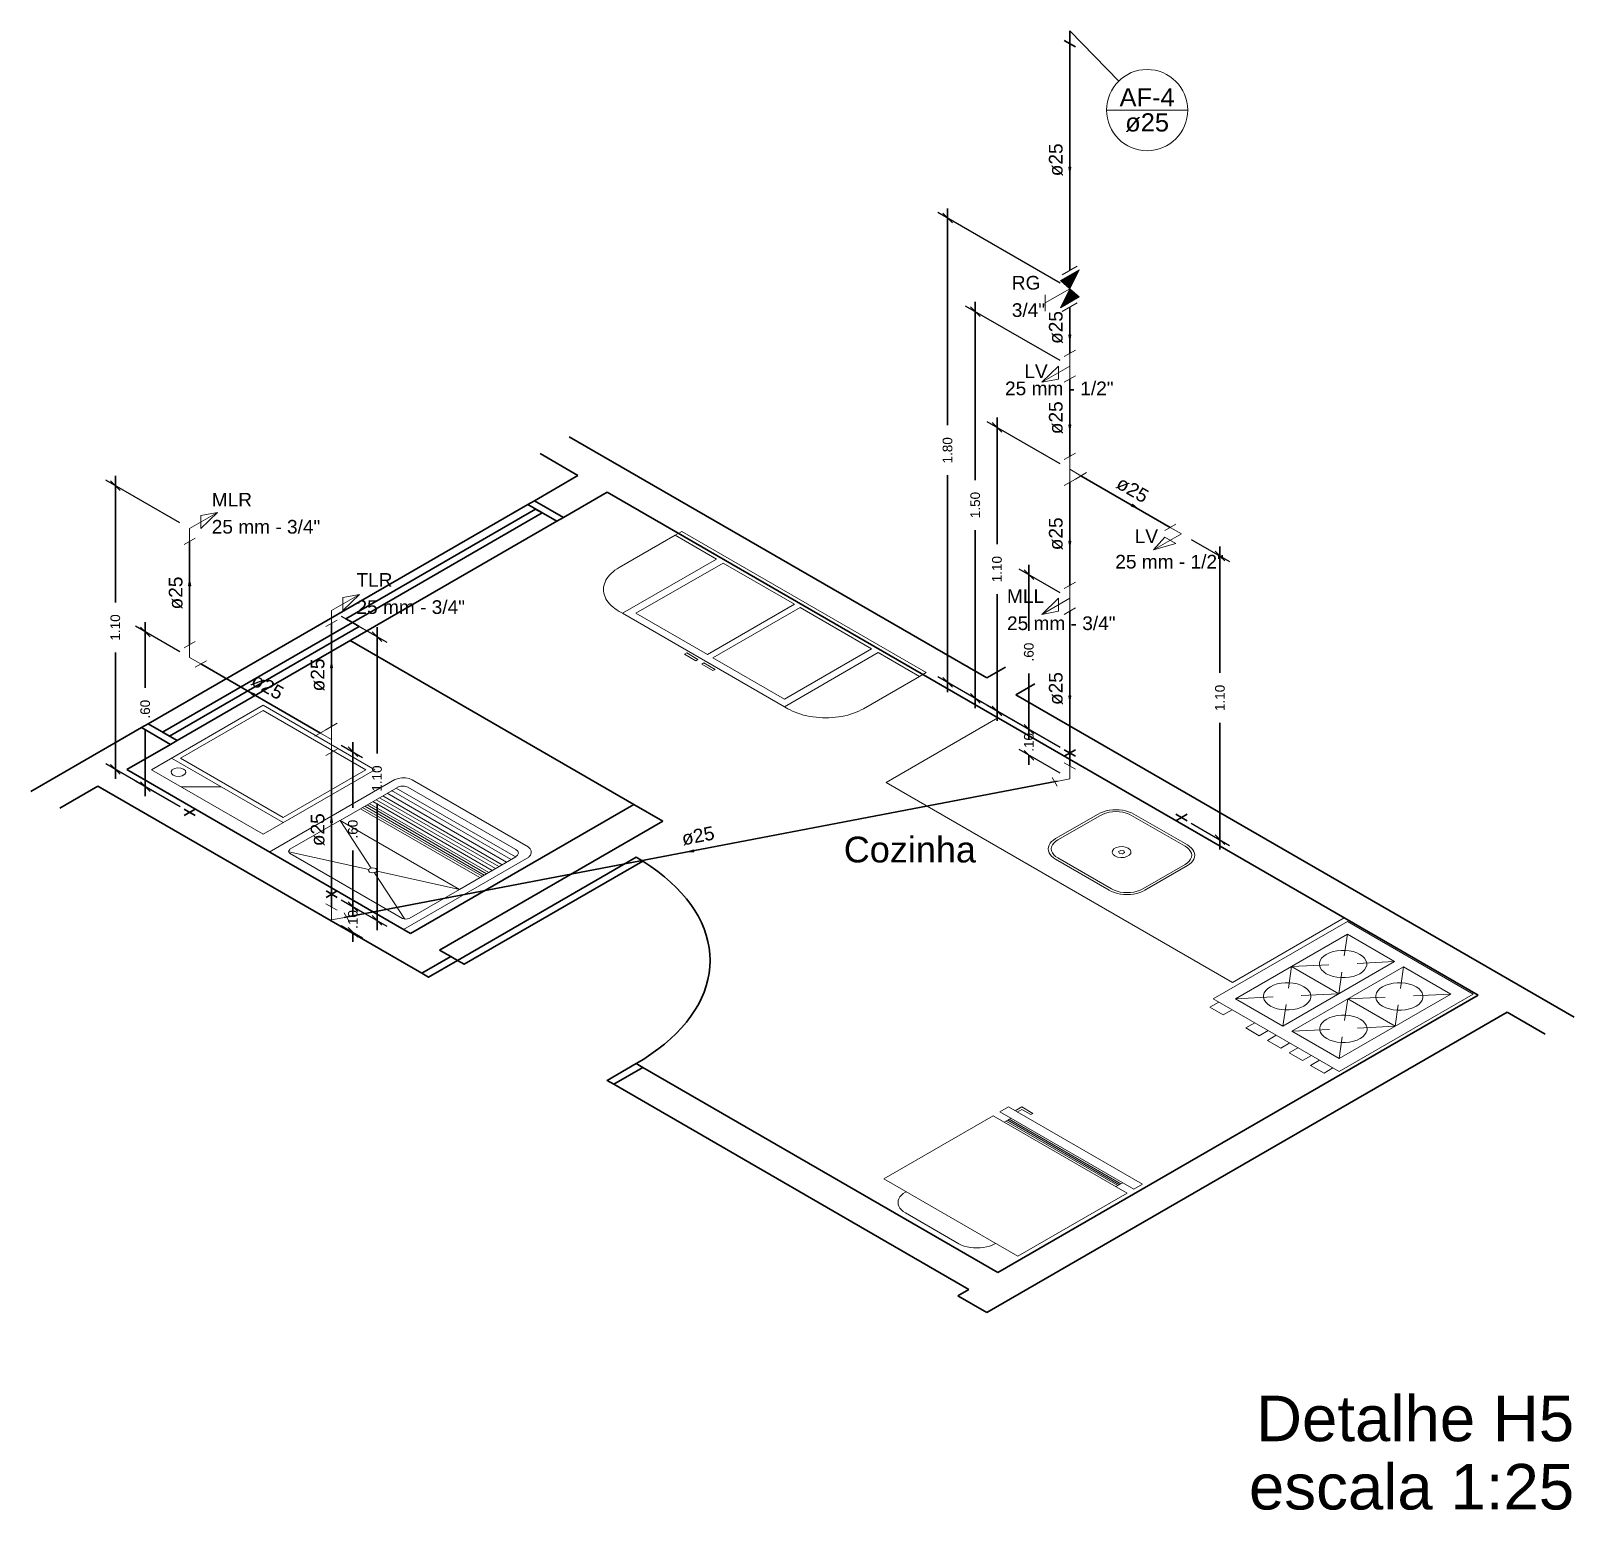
# Model space of a CAD drawing. Header units: inches. Extents: x -21 to 129, y -108 to 34.
# Drawn here: x 43.48 to 49.47, y -60.98 to -55.24 of the extents above; entities that cross this region are included whole.
import ezdxf

# ---------------------------------------------------------------- set-up
doc = ezdxf.new("R2010")
doc.units = ezdxf.units.IN
doc.header["$MEASUREMENT"] = 0
for name, color, linetype, lineweight in [('AF-Colunas', 8, 'Continuous', 30), ('AF-Conexões detalhe', 8, 'Continuous', 20), ('AF-Indicação coluna', 5, 'Continuous', 20), ('AF-Sentido tubo', 8, 'Continuous', 20), ('AF-Textos coluna', 7, 'Continuous', 20), ('AF-Textos conexão', 7, 'Continuous', 20), ('AF-Textos tubo', 7, 'Continuous', 20), ('AF-Tubos detalhe', 170, 'Continuous', 30), ('DI-Títulos', 3, 'Continuous', 30), ('Simbolos', 8, 'Continuous', 20), ('xcota', 1, 'Continuous', 30), ('xEIXO', 3, 'Continuous', 30), ('XJANELAS E PORTAS', 4, 'Continuous', 30), ('xMOVEIS', 253, 'Continuous', 20), ('XPAREDE', 7, 'Continuous', 30), ('xPISO', 4, 'Continuous', 30), ('xTEXTO', 7, 'Continuous', 20)]:
    doc.layers.add(name, color=color, linetype=linetype, lineweight=lineweight)
doc.styles.add('Arial', font='arial.ttf')
doc.dimstyles.new('cota-25', dxfattribs={"dimtxt": 0.0375, "dimasz": 0.0375, "dimexe": 0.0375, "dimexo": 0.0375, "dimgap": 0.05, "dimtad": 0, "dimzin": 4, "dimdsep": 46, "dimtxsty": 'Arial', "dimblk": 'OBLIQUE', "dimcen": 0.0375, "dimdle": 0.0375, "dimclrd": 256, "dimclrt": 4, "dimadec": 0, "dimazin": 1, "dimtfac": 1, "dimtix": 1, "dimtofl": 0, "dimtmove": 0, "dimatfit": 3, "dimfxl": 0, "dimtolj": 1, "dimtzin": 0, "dimlwd": -1, "dimarcsym": 0})

msp = doc.modelspace()

# ---------------------------------------------------------------- texts
at = {"layer": 'AF-Textos coluna', "char_height": 0.0706, "attachment_point": 8, "line_spacing_factor": 0.798, "style": 'Arial'}
for s, insert, width in [('AF-4', (47.8117, -55.5374), 0.235131), ('ø25', (47.8117, -55.6364), 0.18694)]:
    msp.add_mtext(s, dxfattribs=dict(at, insert=insert, width=width))
at = {"layer": 'AF-Textos conexão', "char_height": 0.05295, "attachment_point": 7, "line_spacing_factor": 0.798, "style": 'Arial'}
for s, insert, width in [('RG', (47.287, -56.2482), 0.120612), ('3/4"', (47.287, -56.3542), 0.140321), ('LV', (47.3356, -56.5907), 0.09835), ('25 mm - 1/2"', (47.2608, -56.6577), 0.457515), ('MLR', (44.1844, -57.0885), 0.169767), ('25 mm - 3/4"', (44.1844, -57.1943), 0.457515), ('LV', (47.7636, -57.2305), 0.09835), ('25 mm - 1/2"', (47.6884, -57.3297), 0.457515), ('TLR', (44.7456, -57.3997), 0.151903), ('25 mm - 3/4"', (44.7456, -57.5057), 0.457515), ('MLL', (47.2684, -57.4623), 0.156418), ('25 mm - 3/4"', (47.2684, -57.5683), 0.457515)]:
    msp.add_mtext(s, dxfattribs=dict(at, insert=insert, width=width))
at = {"layer": 'AF-Textos tubo', "char_height": 0.05295, "width": 0.138554, "attachment_point": 8, "line_spacing_factor": 0.798, "style": 'Arial'}
for insert, rotation in [((47.4852, -55.7444), 90), ((47.4852, -56.3944), 90), ((47.4852, -56.7444), 90), ((47.7417, -57.0466), 329.999), ((47.4852, -57.1944), 90), ((44.0722, -57.4239), 90), ((44.6227, -57.7417), 90), ((44.3872, -57.8098), 329.9992), ((47.4852, -57.7944), 90), ((44.6227, -58.3417), 90), ((46.0754, -58.392), 10.8224)]:
    msp.add_mtext('ø25', dxfattribs=dict(at, insert=insert, rotation=rotation))
at = {"layer": 'DI-Títulos', "char_height": 0.1765, "attachment_point": 9, "line_spacing_factor": 0.798, "style": 'Arial'}
for s, insert, width in [('Detalhe H5', (49.4677, -60.715), 1.353676), ('escala 1:25', (49.4677, -60.9797), 1.385341)]:
    msp.add_mtext(s, dxfattribs=dict(at, insert=insert, width=width))
at = {"layer": 'xTEXTO', "insert": (46.8917, -58.4699), "char_height": 0.10002, "width": 0.697263, "attachment_point": 8, "line_spacing_factor": 0.798, "style": 'Arial'}
msp.add_mtext('Cozinha', dxfattribs=at)

# ---------------------------------------------------------------- blocks, each defined once
blk = doc.blocks.new('_Closed')
at = {"color": 0, "linetype": 'ByBlock', "lineweight": -2}
for p, q in [((-1, 0.166667), (0, 0)), ((-1, 0.166667), (-1, -0.166667)), ((0, 0), (-1, -0.166667)), ((0, 0), (-1, 0))]:
    blk.add_line(p, q, dxfattribs=at)
blk = doc.blocks.new('_Oblique')
at = {"color": 0, "linetype": 'ByBlock', "lineweight": -2}
blk.add_line((-0.5, -0.5), (0.5, 0.5), dxfattribs=at)
blk = doc.blocks.new('*D25')
at = {"layer": 'Defpoints', "color": 0, "transparency": 16777216}
for p in [(43.9264, -57.5745), (44.0987, -57.6739), (44.0988, -58.2739)]:
    blk.add_point(p, dxfattribs=at)
at = {"layer": 'xcota', "color": 0, "lineweight": -2, "transparency": 16777216}
for p, q in [((44.0612, -57.6523), (43.8889, -57.5528)), ((44.0613, -58.2523), (43.8889, -58.1528))]:
    blk.add_line(p, q, dxfattribs=at)
at = {"layer": 'xcota', "transparency": 16777216}
for p, q in [((43.9264, -57.537), (43.9264, -57.7916)), ((43.9264, -58.2119), (43.9264, -57.9572))]:
    blk.add_line(p, q, dxfattribs=at)
at = {"layer": 'xcota', "transparency": 16777216, "xscale": 0.0375, "yscale": 0.0375, "zscale": 0.0375}
for p, rotation in [((43.9264, -57.5745), 90), ((43.9264, -58.1744), 270)]:
    blk.add_blockref('_Oblique', p, dxfattribs=dict(at, rotation=rotation))
at = {"layer": 'xcota', "color": 4, "transparency": 16777216, "insert": (43.9264, -57.8744), "char_height": 0.0375, "attachment_point": 5, "rotation": 90, "style": 'Arial'}
blk.add_mtext('\\A1;.60', dxfattribs=at)
blk = doc.blocks.new('*D26')
at = {"layer": 'Defpoints', "color": 0, "transparency": 16777216}
for p in [(43.8106, -57.0076), (44.0987, -57.1739), (44.0988, -58.2739)]:
    blk.add_point(p, dxfattribs=at)
at = {"layer": 'xcota', "transparency": 16777216}
for p, q in [((43.8106, -56.9701), (43.8106, -57.4607)), ((43.8106, -58.145), (43.8106, -57.6544))]:
    blk.add_line(p, q, dxfattribs=at)
at = {"layer": 'xcota', "color": 0, "lineweight": -2, "transparency": 16777216}
for p, q in [((44.0612, -57.1523), (43.7731, -56.9859)), ((44.0613, -58.2523), (43.7731, -58.0859))]:
    blk.add_line(p, q, dxfattribs=at)
at = {"layer": 'xcota', "transparency": 16777216, "xscale": 0.0375, "yscale": 0.0375, "zscale": 0.0375}
for p, rotation in [((43.8106, -57.0076), 90), ((43.8106, -58.1075), 270)]:
    blk.add_blockref('_Oblique', p, dxfattribs=dict(at, rotation=rotation))
at = {"layer": 'xcota', "color": 4, "transparency": 16777216, "insert": (43.8106, -57.5575), "char_height": 0.0375, "attachment_point": 5, "rotation": 90, "style": 'Arial'}
blk.add_mtext('\\A1;1.10', dxfattribs=at)
blk = doc.blocks.new('*D27')
at = {"layer": 'Defpoints', "color": 0, "transparency": 16777216}
for p in [(44.6491, -58.5917), (44.6491, -58.6917), (44.7317, -58.7394)]:
    blk.add_point(p, dxfattribs=at)
at = {"layer": 'xcota', "color": 0, "lineweight": -2, "transparency": 16777216}
for p, q in [((44.6866, -58.6133), (44.7692, -58.661)), ((44.6866, -58.7133), (44.7692, -58.761))]:
    blk.add_line(p, q, dxfattribs=at)
at = {"layer": 'xcota', "transparency": 16777216}
for p, q in [((44.7317, -58.6394), (44.7317, -58.6019)), ((44.7317, -58.7394), (44.7317, -58.7769))]:
    blk.add_line(p, q, dxfattribs=at)
at = {"layer": 'xcota', "transparency": 16777216, "xscale": 0.0375, "yscale": 0.0375, "zscale": 0.0375}
for p, rotation in [((44.7317, -58.6394), 270), ((44.7317, -58.7394), 90)]:
    blk.add_blockref('_Oblique', p, dxfattribs=dict(at, rotation=rotation))
at = {"layer": 'xcota', "color": 4, "transparency": 16777216, "insert": (44.7317, -58.6894), "char_height": 0.0375, "attachment_point": 5, "rotation": 90, "style": 'Arial'}
blk.add_mtext('\\A1;.10', dxfattribs=at)
blk = doc.blocks.new('*D28')
at = {"layer": 'Defpoints', "color": 0, "transparency": 16777216}
for p in [(44.6491, -57.9917), (44.7317, -58.0394), (44.6491, -58.5917)]:
    blk.add_point(p, dxfattribs=at)
at = {"layer": 'xcota', "color": 0, "lineweight": -2, "transparency": 16777216}
for p, q in [((44.6866, -58.0133), (44.7692, -58.0611)), ((44.6866, -58.6133), (44.7692, -58.6611))]:
    blk.add_line(p, q, dxfattribs=at)
at = {"layer": 'xcota', "transparency": 16777216}
for p, q in [((44.7317, -58.0019), (44.7317, -58.2566)), ((44.7317, -58.6769), (44.7317, -58.4222))]:
    blk.add_line(p, q, dxfattribs=at)
at = {"layer": 'xcota', "transparency": 16777216, "xscale": 0.0375, "yscale": 0.0375, "zscale": 0.0375}
for p, rotation in [((44.7317, -58.0394), 90), ((44.7317, -58.6394), 270)]:
    blk.add_blockref('_Oblique', p, dxfattribs=dict(at, rotation=rotation))
at = {"layer": 'xcota', "color": 4, "transparency": 16777216, "insert": (44.7317, -58.3394), "char_height": 0.0375, "attachment_point": 5, "rotation": 90, "style": 'Arial'}
blk.add_mtext('\\A1;.60', dxfattribs=at)
blk = doc.blocks.new('*D29')
at = {"layer": 'Defpoints', "color": 0, "transparency": 16777216}
for p in [(44.6491, -57.4917), (44.8254, -57.5935), (44.6491, -58.5917)]:
    blk.add_point(p, dxfattribs=at)
at = {"layer": 'xcota', "color": 0, "lineweight": -2, "transparency": 16777216}
for p, q in [((44.6866, -57.5133), (44.8629, -57.6151)), ((44.6866, -58.6133), (44.8629, -58.7152))]:
    blk.add_line(p, q, dxfattribs=at)
at = {"layer": 'xcota', "transparency": 16777216}
for p, q in [((44.8254, -57.556), (44.8254, -58.0466)), ((44.8254, -58.731), (44.8254, -58.2404))]:
    blk.add_line(p, q, dxfattribs=at)
at = {"layer": 'xcota', "transparency": 16777216, "xscale": 0.0375, "yscale": 0.0375, "zscale": 0.0375}
for p, rotation in [((44.8254, -57.5935), 90), ((44.8254, -58.6935), 270)]:
    blk.add_blockref('_Oblique', p, dxfattribs=dict(at, rotation=rotation))
at = {"layer": 'xcota', "color": 4, "transparency": 16777216, "insert": (44.8254, -58.1435), "char_height": 0.0375, "attachment_point": 5, "rotation": 90, "style": 'Arial'}
blk.add_mtext('\\A1;1.10', dxfattribs=at)
blk = doc.blocks.new('*D30')
at = {"layer": 'Defpoints', "color": 0, "transparency": 16777216}
for p in [(47.9448, -57.1944), (48.0942, -57.2807), (47.9448, -58.2944)]:
    blk.add_point(p, dxfattribs=at)
at = {"layer": 'xcota', "color": 0, "lineweight": -2, "transparency": 16777216}
for p, q in [((47.9823, -57.2161), (48.1317, -57.3023)), ((47.9823, -58.3161), (48.1317, -58.4023))]:
    blk.add_line(p, q, dxfattribs=at)
at = {"layer": 'xcota', "transparency": 16777216}
for p, q in [((48.0942, -57.2432), (48.0942, -57.7338)), ((48.0942, -58.4182), (48.0942, -57.9275))]:
    blk.add_line(p, q, dxfattribs=at)
at = {"layer": 'xcota', "transparency": 16777216, "xscale": 0.0375, "yscale": 0.0375, "zscale": 0.0375}
for p, rotation in [((48.0942, -57.2807), 90), ((48.0942, -58.3807), 270)]:
    blk.add_blockref('_Oblique', p, dxfattribs=dict(at, rotation=rotation))
at = {"layer": 'xcota', "color": 4, "transparency": 16777216, "insert": (48.0942, -57.8307), "char_height": 0.0375, "attachment_point": 5, "rotation": 90, "style": 'Arial'}
blk.add_mtext('\\A1;1.10', dxfattribs=at)
blk = doc.blocks.new('*D31')
at = {"layer": 'Defpoints', "color": 0, "transparency": 16777216}
for p in [(47.3531, -57.9528), (47.5118, -58.0444), (47.5118, -58.1444)]:
    blk.add_point(p, dxfattribs=at)
at = {"layer": 'xcota', "color": 0, "lineweight": -2, "transparency": 16777216}
for p, q in [((47.4743, -58.0228), (47.3156, -57.9312)), ((47.4743, -58.1228), (47.3156, -58.0312))]:
    blk.add_line(p, q, dxfattribs=at)
at = {"layer": 'xcota', "transparency": 16777216}
for p, q in [((47.3531, -57.9528), (47.3531, -57.9153)), ((47.3531, -58.0528), (47.3531, -58.0903))]:
    blk.add_line(p, q, dxfattribs=at)
at = {"layer": 'xcota', "transparency": 16777216, "xscale": 0.0375, "yscale": 0.0375, "zscale": 0.0375}
for p, rotation in [((47.3531, -57.9528), 270), ((47.3531, -58.0528), 90)]:
    blk.add_blockref('_Oblique', p, dxfattribs=dict(at, rotation=rotation))
at = {"layer": 'xcota', "color": 4, "transparency": 16777216, "insert": (47.3531, -58.0028), "char_height": 0.0375, "attachment_point": 5, "rotation": 90, "style": 'Arial'}
blk.add_mtext('\\A1;.10', dxfattribs=at)
blk = doc.blocks.new('*D32')
at = {"layer": 'Defpoints', "color": 0, "transparency": 16777216}
for p in [(47.3531, -57.3528), (47.5118, -57.4444), (47.5118, -58.0444)]:
    blk.add_point(p, dxfattribs=at)
at = {"layer": 'xcota', "color": 0, "lineweight": -2, "transparency": 16777216}
for p, q in [((47.4743, -57.4228), (47.3156, -57.3312)), ((47.4743, -58.0228), (47.3156, -57.9312))]:
    blk.add_line(p, q, dxfattribs=at)
at = {"layer": 'xcota', "transparency": 16777216}
for p, q in [((47.3531, -57.3153), (47.3531, -57.57)), ((47.3531, -57.9903), (47.3531, -57.7356))]:
    blk.add_line(p, q, dxfattribs=at)
at = {"layer": 'xcota', "transparency": 16777216, "xscale": 0.0375, "yscale": 0.0375, "zscale": 0.0375}
for p, rotation in [((47.3531, -57.3528), 90), ((47.3531, -57.9528), 270)]:
    blk.add_blockref('_Oblique', p, dxfattribs=dict(at, rotation=rotation))
at = {"layer": 'xcota', "color": 4, "transparency": 16777216, "insert": (47.3531, -57.6528), "char_height": 0.0375, "attachment_point": 5, "rotation": 90, "style": 'Arial'}
blk.add_mtext('\\A1;.60', dxfattribs=at)
blk = doc.blocks.new('*D33')
at = {"layer": 'Defpoints', "color": 0, "transparency": 16777216}
for p in [(47.2296, -56.7815), (47.5118, -56.9444), (47.5118, -58.0444)]:
    blk.add_point(p, dxfattribs=at)
at = {"layer": 'xcota', "color": 0, "lineweight": -2, "transparency": 16777216}
for p, q in [((47.4743, -56.9228), (47.1921, -56.7599)), ((47.4743, -58.0228), (47.1921, -57.8599))]:
    blk.add_line(p, q, dxfattribs=at)
at = {"layer": 'xcota', "transparency": 16777216}
for p, q in [((47.2296, -56.744), (47.2296, -57.2347)), ((47.2296, -57.919), (47.2296, -57.4284))]:
    blk.add_line(p, q, dxfattribs=at)
at = {"layer": 'xcota', "transparency": 16777216, "xscale": 0.0375, "yscale": 0.0375, "zscale": 0.0375}
for p, rotation in [((47.2296, -56.7815), 90), ((47.2296, -57.8815), 270)]:
    blk.add_blockref('_Oblique', p, dxfattribs=dict(at, rotation=rotation))
at = {"layer": 'xcota', "color": 4, "transparency": 16777216, "insert": (47.2296, -57.3315), "char_height": 0.0375, "attachment_point": 5, "rotation": 90, "style": 'Arial'}
blk.add_mtext('\\A1;1.10', dxfattribs=at)
blk = doc.blocks.new('*D34')
at = {"layer": 'Defpoints', "color": 0, "transparency": 16777216}
for p in [(47.1454, -56.3329), (47.5118, -56.5444), (47.5118, -58.0444)]:
    blk.add_point(p, dxfattribs=at)
at = {"layer": 'xcota', "color": 0, "lineweight": -2, "transparency": 16777216}
for p, q in [((47.4743, -56.5228), (47.1079, -56.3112)), ((47.4743, -58.0228), (47.1079, -57.8112))]:
    blk.add_line(p, q, dxfattribs=at)
at = {"layer": 'xcota', "transparency": 16777216}
for p, q in [((47.1454, -56.2954), (47.1454, -56.986)), ((47.1454, -57.8704), (47.1454, -57.1797))]:
    blk.add_line(p, q, dxfattribs=at)
at = {"layer": 'xcota', "transparency": 16777216, "xscale": 0.0375, "yscale": 0.0375, "zscale": 0.0375}
for p, rotation in [((47.1454, -56.3329), 90), ((47.1454, -57.8329), 270)]:
    blk.add_blockref('_Oblique', p, dxfattribs=dict(at, rotation=rotation))
at = {"layer": 'xcota', "color": 4, "transparency": 16777216, "insert": (47.1454, -57.0829), "char_height": 0.0375, "attachment_point": 5, "rotation": 90, "style": 'Arial'}
blk.add_mtext('\\A1;1.50', dxfattribs=at)
blk = doc.blocks.new('*D35')
at = {"layer": 'Defpoints', "color": 0, "transparency": 16777216}
for p in [(47.0379, -55.9705), (47.5121, -56.2443), (47.5118, -58.0444)]:
    blk.add_point(p, dxfattribs=at)
at = {"layer": 'xcota', "color": 0, "lineweight": -2, "transparency": 16777216}
for p, q in [((47.4746, -56.2227), (47.0004, -55.9489)), ((47.4743, -58.0228), (47.0004, -57.7492))]:
    blk.add_line(p, q, dxfattribs=at)
at = {"layer": 'xcota', "transparency": 16777216}
for p, q in [((47.0379, -55.933), (47.0379, -56.7738)), ((47.0379, -57.8083), (47.0379, -56.9675))]:
    blk.add_line(p, q, dxfattribs=at)
at = {"layer": 'xcota', "transparency": 16777216, "xscale": 0.0375, "yscale": 0.0375, "zscale": 0.0375}
for p, rotation in [((47.0379, -55.9705), 90), ((47.0379, -57.7708), 270)]:
    blk.add_blockref('_Oblique', p, dxfattribs=dict(at, rotation=rotation))
at = {"layer": 'xcota', "color": 4, "transparency": 16777216, "insert": (47.0379, -56.8707), "char_height": 0.0375, "attachment_point": 5, "rotation": 90, "style": 'Arial'}
blk.add_mtext('\\A1;1.80', dxfattribs=at)

# ---------------------------------------------------------------- dimensions: what is measured, and where the dimension line sits
at = {"layer": 'xcota'}
for base, p1, p2, picture, middle in [((47.0379, -55.9705), (47.5118, -58.0444), (47.5121, -56.2443), '*D35', (47.0379, -56.8707)), ((47.1454, -56.3329), (47.5118, -58.0444), (47.5118, -56.5444), '*D34', (47.1454, -57.0829)), ((47.2296, -56.7815), (47.5118, -58.0444), (47.5118, -56.9444), '*D33', (47.2296, -57.3315)), ((43.8106, -57.0076), (44.0988, -58.2739), (44.0987, -57.1739), '*D26', (43.8106, -57.5575)), ((48.0942, -57.2807), (47.9448, -58.2944), (47.9448, -57.1944), '*D30', (48.0942, -57.8307)), ((44.8254, -57.5935), (44.6491, -58.5917), (44.6491, -57.4917), '*D29', (44.8254, -58.1435)), ((43.9264, -57.5745), (44.0988, -58.2739), (44.0987, -57.6739), '*D25', (43.9264, -57.8744)), ((47.3531, -57.9528), (47.5118, -58.1444), (47.5118, -58.0444), '*D31', (47.3531, -58.0028)), ((44.7317, -58.7394), (44.6491, -58.5917), (44.6491, -58.6917), '*D27', (44.7317, -58.6894))]:
    dim = msp.add_linear_dim(base=base, p1=p1, p2=p2, angle=90, dimstyle='cota-25', dxfattribs=at)
    dim.commit()
    dim.dimension.update_dxf_attribs({"geometry": picture, "text_midpoint": middle})
for base, p1, p2, picture, middle in [((47.3531, -57.3528), (47.5118, -58.0444), (47.5118, -57.4444), '*D32', (47.3531, -57.6528)), ((44.7317, -58.0394), (44.6491, -58.5917), (44.6491, -57.9917), '*D28', (44.7317, -58.3394))]:
    dim = msp.add_linear_dim(base=base, p1=p1, p2=p2, angle=90, dimstyle='cota-25', override={"dimtmove": 1}, dxfattribs=at)
    dim.commit()
    dim.dimension.update_dxf_attribs({"geometry": picture, "text_midpoint": middle})

# ---------------------------------------------------------------- hatches: boundary and pattern name
at = {"layer": 'Simbolos', "linetype": 'Continuous'}
for points in [[(47.4755, -56.2129), (47.5482, -56.1709), (47.5121, -56.2443)], [(47.5121, -56.2443), (47.4755, -56.3179), (47.5482, -56.2759)]]:
    msp.add_hatch(color=256, dxfattribs=at).paths.add_polyline_path(points)

# ---------------------------------------------------------------- linework, layer by layer
at = {"layer": 'AF-Colunas', "linetype": 'Continuous'}
for p, q in [((47.4902, -55.2819), (47.5335, -55.3069)), ((47.5118, -55.2444), (47.5118, -55.2944))]:
    msp.add_line(p, q, dxfattribs=at)
at = {"layer": 'AF-Conexões detalhe', "linetype": 'Continuous'}
for p, q in [((47.4902, -56.5069), (47.5335, -56.4819)), ((47.5118, -56.5444), (47.5118, -56.4944)), ((47.5118, -56.5444), (47.4036, -56.6069)), ((47.4685, -56.5444), (47.4036, -56.6069)), ((47.4685, -56.5444), (47.4685, -56.5944)), ((47.5118, -56.5444), (47.5118, -56.5944)), ((47.4685, -56.5944), (47.4036, -56.6069)), ((47.4902, -56.6069), (47.5335, -56.5819)), ((47.4902, -56.9069), (47.5335, -56.8819)), ((47.5118, -56.9444), (47.5118, -56.8944)), ((47.5118, -56.9444), (47.5118, -56.9944)), ((47.5118, -56.9444), (47.5552, -56.9694)), ((47.5768, -56.9569), (47.5335, -56.9819)), ((47.4902, -57.0069), (47.5335, -56.9819)), ((44.0987, -57.1739), (44.207, -57.1114)), ((44.142, -57.1239), (44.207, -57.1114)), ((44.142, -57.1739), (44.207, -57.1114)), ((44.142, -57.1239), (44.142, -57.1739)), ((44.0771, -57.2364), (44.1204, -57.2114)), ((44.0987, -57.1739), (44.0987, -57.2239)), ((47.9448, -57.1944), (47.8366, -57.2569)), ((47.8799, -57.2069), (47.8366, -57.2569)), ((47.9232, -57.1569), (47.8799, -57.1819)), ((47.8799, -57.2069), (47.9232, -57.2319)), ((47.9448, -57.1944), (47.9015, -57.1694)), ((47.9232, -57.2319), (47.8366, -57.2569)), ((47.4902, -57.4069), (47.5335, -57.3819)), ((44.6491, -57.4917), (44.7573, -57.4292)), ((44.6924, -57.4417), (44.7573, -57.4292)), ((44.6924, -57.4917), (44.7573, -57.4292)), ((44.6924, -57.4417), (44.6924, -57.4917)), ((47.5118, -57.4444), (47.4036, -57.5069)), ((47.4685, -57.4444), (47.4036, -57.5069)), ((47.4685, -57.4444), (47.4685, -57.4944)), ((47.5118, -57.4444), (47.5118, -57.3944)), ((47.5118, -57.4444), (47.5118, -57.4944)), ((44.6491, -57.4917), (44.6491, -57.5417)), ((47.4685, -57.4944), (47.4036, -57.5069)), ((47.4902, -57.5069), (47.5335, -57.4819)), ((44.6274, -57.5542), (44.6707, -57.5292)), ((44.0771, -57.6364), (44.1204, -57.6114)), ((44.0987, -57.6739), (44.0987, -57.6239)), ((44.0987, -57.6739), (44.142, -57.6989)), ((44.1637, -57.6864), (44.1204, -57.7114)), ((44.6274, -57.9542), (44.6707, -57.9292)), ((44.6274, -57.9542), (44.5841, -57.9792)), ((44.6491, -57.9917), (44.6058, -57.9667)), ((44.6491, -57.9917), (44.6491, -57.9417)), ((44.6491, -57.9917), (44.6491, -58.0417)), ((44.6274, -58.0542), (44.6707, -58.0292)), ((47.4902, -58.0819), (47.5335, -58.1069)), ((47.5118, -58.1444), (47.5118, -58.0944)), ((47.4633, -58.1723), (47.4441, -58.1388)), ((47.5118, -58.1444), (47.4537, -58.1555)), ((44.6274, -58.6292), (44.6707, -58.6542)), ((44.6491, -58.6917), (44.6491, -58.6417)), ((44.6491, -58.6917), (44.7072, -58.6806)), ((44.6976, -58.6638), (44.7169, -58.6974))]:
    msp.add_line(p, q, dxfattribs=at)
at = {"layer": 'AF-Indicação coluna'}
for p, q in [((47.5118, -55.2444), (47.7018, -55.4389)), ((47.6543, -55.5516), (47.9693, -55.5516))]:
    msp.add_line(p, q, dxfattribs=at)
msp.add_circle((47.8118, -55.5516), 0.1575, dxfattribs=at)
at = {"layer": 'AF-Sentido tubo'}
for points in [[(47.5118, -55.7724), (47.5118, -55.6915)], [(47.5118, -56.4224), (47.5118, -56.3415)], [(47.5118, -56.7724), (47.5118, -56.6915)], [(47.7525, -57.0834), (47.6825, -57.043)], [(47.5118, -57.2224), (47.5118, -57.1415)], [(44.0987, -57.396), (44.0987, -57.4769)], [(44.6491, -57.7137), (44.6491, -57.7946)], [(47.5118, -57.8224), (47.5118, -57.7415)], [(44.3497, -57.8188), (44.4198, -57.8593)], [(44.6491, -58.3137), (44.6491, -58.3946)], [(46.053, -58.4233), (46.1325, -58.4081)]]:
    msp.add_lwpolyline(points, dxfattribs=at)
at = {"layer": 'AF-Tubos detalhe'}
for p, q in [((47.5118, -55.2944), (47.5119, -56.1737)), ((47.5119, -56.3152), (47.5118, -56.4944)), ((47.5118, -56.5944), (47.5118, -56.8944)), ((47.5552, -56.9694), (47.9015, -57.1694)), ((47.5118, -56.9944), (47.5118, -57.3944)), ((44.0987, -57.6239), (44.0987, -57.2239)), ((47.5118, -57.4944), (47.5118, -58.0944)), ((44.6491, -57.9417), (44.6491, -57.5417)), ((44.6058, -57.9667), (44.142, -57.6989)), ((44.6491, -58.6417), (44.6491, -58.0417)), ((47.4627, -58.1538), (44.6982, -58.6823))]:
    msp.add_line(p, q, dxfattribs=at)
at = {"layer": 'Simbolos'}
for p, q in [((47.4755, -56.2129), (47.5482, -56.1709)), ((47.4826, -56.1906), (47.5409, -56.1569)), ((47.5482, -56.1709), (47.5118, -56.2444)), ((47.5117, -56.2443), (47.4167, -56.2992)), ((47.4755, -56.2129), (47.5121, -56.2443)), ((47.4755, -56.3179), (47.5121, -56.2443)), ((47.5482, -56.2759), (47.5121, -56.2443)), ((47.4167, -56.2677), (47.4167, -56.3307)), ((47.4755, -56.3179), (47.5482, -56.2759)), ((47.4826, -56.3321), (47.5409, -56.2984))]:
    msp.add_line(p, q, dxfattribs=at)
at = {"layer": 'xEIXO'}
for p, q in [((47.5335, -58.0319), (47.4902, -58.0569)), ((47.4902, -58.0319), (47.5335, -58.0569)), ((44.1205, -58.2614), (44.0772, -58.2864)), ((44.0772, -58.2614), (44.1205, -58.2864)), ((47.9665, -58.2819), (47.9232, -58.3069)), ((47.9232, -58.2819), (47.9665, -58.3069)), ((44.6707, -58.5792), (44.6275, -58.6042)), ((44.6275, -58.5792), (44.6707, -58.6042))]:
    msp.add_line(p, q, dxfattribs=at)
at = {"layer": 'XJANELAS E PORTAS'}
for p, q in [((43.9377, -57.9309), (45.41, -57.0809)), ((44.0502, -57.9959), (45.5225, -57.1459))]:
    msp.add_line(p, q, dxfattribs=at)
for points in [[(45.5485, -57.1309), (45.5225, -57.1459), (45.41, -57.0809), (45.436, -57.0659)], [(43.9117, -57.9459), (43.9377, -57.9309), (44.0502, -57.9959), (44.0242, -58.0109)], [(45.83, -59.2484), (45.8597, -59.2307), (45.8877, -59.2122), (45.9145, -59.1929), (45.9397, -59.1729), (45.9637, -59.1524), (45.9857, -59.1314), (46.0062, -59.1097), (46.0252, -59.0874), (46.0425, -59.0649), (46.058, -59.0419), (46.0717, -59.0187), (46.0837, -58.9949), (46.0937, -58.9709), (46.1022, -58.9467), (46.1087, -58.9222), (46.1132, -58.8977), (46.1162, -58.8732), (46.117, -58.8484), (46.1162, -58.8237), (46.1132, -58.7992), (46.1087, -58.7747), (46.1022, -58.7502), (46.0937, -58.7259), (46.0837, -58.7019), (46.0717, -58.6782), (46.058, -58.6549), (46.0425, -58.6319), (46.0252, -58.6094), (46.0062, -58.5872), (45.9857, -58.5654), (45.9637, -58.5444), (45.9397, -58.5239), (45.9145, -58.5039), (45.8877, -58.4847), (45.8597, -58.4662), (45.83, -58.4484)], [(44.9985, -58.8984), (45.0245, -58.9134), (45.1372, -58.8484), (45.1112, -58.8334)], [(45.8565, -59.2637), (45.8305, -59.2487), (45.7177, -59.3137), (45.7437, -59.3287)]]:
    msp.add_lwpolyline(points, dxfattribs=at)
for points in [[(44.7042, -57.5234), (45.4402, -57.0984), (45.4662, -57.1134), (44.73, -57.5384), (44.7042, -57.5234), (44.7042, -57.5234)], [(43.994, -57.9634), (44.73, -57.5384), (44.756, -57.5534), (44.02, -57.9784), (43.994, -57.9634), (43.994, -57.9634)], [(45.1372, -58.8484), (45.1632, -58.8634), (45.856, -58.4634), (45.83, -58.4484), (45.1372, -58.8484), (45.1372, -58.8484)]]:
    msp.add_lwpolyline(points, close=True, dxfattribs=at)
at = {"layer": 'xMOVEIS'}
for p, q in [((45.981, -57.2002), (45.7645, -57.3252)), ((46.007, -57.1852), (45.981, -57.2002)), ((45.981, -57.2002), (46.1412, -57.2927)), ((46.007, -57.1852), (46.955, -57.7324)), ((45.7775, -57.5027), (46.1412, -57.2927)), ((45.8295, -57.5027), (46.1672, -57.3077)), ((46.4445, -57.4677), (46.1672, -57.3077)), ((45.7775, -57.5027), (45.7645, -57.4952)), ((46.405, -57.8649), (45.7775, -57.5027)), ((45.8295, -57.5027), (46.1067, -57.6627)), ((46.1067, -57.6627), (46.4445, -57.4677)), ((46.128, -57.6749), (46.4657, -57.4799)), ((46.7427, -57.6399), (46.4657, -57.4799)), ((46.128, -57.6749), (46.405, -57.8349)), ((46.405, -57.8349), (46.7427, -57.6399)), ((46.405, -57.8649), (46.7687, -57.6549)), ((46.929, -57.7474), (46.7687, -57.6549)), ((46.929, -57.7474), (46.7125, -57.8724)), ((46.929, -57.7474), (46.955, -57.7324)), ((43.9507, -58.1089), (44.3837, -57.8589)), ((44.8172, -58.1092), (44.3837, -57.8589)), ((46.405, -57.8649), (46.418, -57.8724)), ((44.0637, -58.0642), (44.3842, -57.8792)), ((44.7825, -58.1092), (44.3842, -57.8792)), ((46.7995, -58.1582), (47.2325, -57.9082)), ((44.3842, -58.3592), (43.9507, -58.1089)), ((44.3842, -58.3592), (44.8172, -58.1092)), ((44.462, -58.2942), (44.7825, -58.1092)), ((44.4075, -58.4287), (44.895, -58.1472)), ((44.9617, -58.1487), (45.4117, -58.4084)), ((48.1427, -58.9337), (46.7995, -58.1582)), ((44.0655, -58.1752), (44.2212, -58.1752)), ((44.8215, -58.2252), (45.2842, -58.4924)), ((44.8345, -58.2177), (45.2972, -58.4849)), ((44.8475, -58.2102), (45.3102, -58.4774)), ((44.8647, -58.2002), (45.3277, -58.4674)), ((44.882, -58.1902), (45.345, -58.4574)), ((44.8995, -58.1802), (45.3622, -58.4474)), ((44.7607, -58.2602), (45.2237, -58.5274)), ((44.7695, -58.2552), (45.2325, -58.5224)), ((44.7782, -58.2502), (45.241, -58.5174)), ((44.7867, -58.2452), (45.2497, -58.5124)), ((44.7955, -58.2402), (45.2585, -58.5074)), ((44.8085, -58.2327), (45.2715, -58.4999)), ((47.6217, -58.2809), (47.4567, -58.3762)), ((47.6305, -58.2859), (47.4655, -58.3812)), ((47.9595, -58.4059), (47.7517, -58.2859)), ((47.9682, -58.4009), (47.7602, -58.2809)), ((44.8032, -58.4902), (44.682, -58.3057)), ((44.9275, -58.7289), (44.4075, -58.4287)), ((44.4827, -58.4277), (44.7932, -58.4959)), ((45.4147, -58.4477), (44.9275, -58.7289)), ((47.4567, -58.4562), (47.6647, -58.5762)), ((47.4655, -58.4512), (47.6732, -58.5712)), ((44.9337, -58.6879), (44.8155, -58.5087)), ((44.8255, -58.5029), (45.145, -58.5729)), ((47.7945, -58.5712), (47.9595, -58.4759)), ((47.8032, -58.5762), (47.9682, -58.4809)), ((48.5882, -58.6969), (48.0682, -58.9972)), ((48.5757, -58.6837), (48.1427, -58.9337)), ((49.0767, -58.9789), (48.5882, -58.6969)), ((48.5882, -58.7469), (48.1547, -58.9972)), ((48.5762, -58.8309), (48.5882, -58.7469)), ((48.7717, -58.8529), (48.5882, -58.7469)), ((48.3385, -59.1032), (48.7717, -58.8529)), ((48.3717, -58.8719), (48.3597, -58.9559)), ((48.5167, -58.8652), (48.3717, -58.8719)), ((48.5552, -58.9779), (48.3717, -58.8719)), ((48.373, -59.1232), (48.8065, -58.8729)), ((48.7717, -58.8529), (48.6262, -58.8599)), ((48.7945, -58.9569), (48.8065, -58.8729)), ((48.99, -58.9789), (48.8065, -58.8729)), ((48.5552, -58.9779), (48.567, -58.8942)), ((48.0682, -58.9972), (48.5567, -59.2792)), ((48.1547, -58.9972), (48.3002, -58.9902)), ((48.1547, -58.9972), (48.3385, -59.1032)), ((48.4097, -58.9849), (48.5552, -58.9779)), ((48.99, -58.9789), (48.5567, -59.2292)), ((49.0767, -58.9789), (48.5567, -59.2792)), ((48.59, -58.9979), (48.5777, -59.0819)), ((48.735, -58.9912), (48.59, -58.9979)), ((48.7735, -59.1039), (48.59, -58.9979)), ((48.99, -58.9789), (48.8445, -58.9859)), ((48.0897, -59.0097), (48.0552, -59.0297)), ((48.0552, -59.0297), (48.1072, -59.0597)), ((48.1417, -59.0397), (48.1072, -59.0597)), ((48.3505, -59.0192), (48.3385, -59.1032)), ((48.7735, -59.1039), (48.7852, -59.0202)), ((48.2292, -59.0902), (48.1947, -59.1102)), ((48.1947, -59.1102), (48.2465, -59.1402)), ((48.2812, -59.1202), (48.2465, -59.1402)), ((48.373, -59.1232), (48.5185, -59.1162)), ((48.373, -59.1232), (48.5567, -59.2292)), ((48.628, -59.1109), (48.7735, -59.1039)), ((48.3127, -59.1384), (48.2782, -59.1584)), ((48.2782, -59.1584), (48.3302, -59.1884)), ((48.3647, -59.1684), (48.3302, -59.1884)), ((48.3967, -59.1869), (48.3622, -59.2069)), ((48.5687, -59.1452), (48.5567, -59.2292)), ((48.3622, -59.2069), (48.4142, -59.2369)), ((48.4487, -59.2169), (48.4142, -59.2369)), ((48.4805, -59.2352), (48.4457, -59.2552)), ((48.4457, -59.2552), (48.4977, -59.2852)), ((48.5325, -59.2652), (48.4977, -59.2852)), ((47.2407, -59.4354), (47.2737, -59.4164)), ((47.2737, -59.4164), (47.7932, -59.7164)), ((47.2995, -59.4314), (47.3255, -59.4164)), ((47.3255, -59.4264), (47.3082, -59.4364)), ((47.3255, -59.4164), (47.369, -59.4414)), ((47.3602, -59.4464), (47.3255, -59.4264)), ((46.7905, -59.6954), (47.2147, -59.4504)), ((47.2147, -59.4504), (47.7342, -59.7504)), ((47.2407, -59.4354), (47.7602, -59.7354)), ((47.258, -59.4754), (47.284, -59.4604)), ((47.265, -59.4714), (47.698, -59.7214)), ((47.271, -59.4679), (47.704, -59.7179)), ((47.277, -59.4644), (47.71, -59.7144)), ((47.369, -59.4414), (47.3602, -59.4464)), ((47.31, -59.9954), (46.7905, -59.6954)), ((47.717, -59.7104), (47.691, -59.7254)), ((47.7932, -59.7164), (47.7602, -59.7354)), ((46.8745, -59.7469), (46.877, -59.7454)), ((47.7342, -59.7504), (47.31, -59.9954)), ((47.0822, -59.9469), (46.8745, -59.8269)), ((47.2235, -59.9454), (47.2207, -59.9469))]:
    msp.add_line(p, q, dxfattribs=at)
for points in [[(45.7645, -57.3252), (45.756, -57.3304), (45.748, -57.3359), (45.7405, -57.3419), (45.7335, -57.3479), (45.7275, -57.3544), (45.722, -57.3609), (45.717, -57.3674), (45.713, -57.3744), (45.7095, -57.3814), (45.707, -57.3884), (45.705, -57.3957), (45.704, -57.4029), (45.7035, -57.4102), (45.704, -57.4174), (45.705, -57.4247), (45.707, -57.4319), (45.7095, -57.4389), (45.713, -57.4459), (45.717, -57.4529), (45.722, -57.4594), (45.7275, -57.4659), (45.7335, -57.4724), (45.7405, -57.4784), (45.748, -57.4844), (45.756, -57.4899), (45.7645, -57.4952)], [(47.106, -57.7052), (47.1102, -57.7062), (47.1145, -57.7054)], [(46.418, -57.8724), (46.4272, -57.8774), (46.4367, -57.8822), (46.447, -57.8864), (46.4575, -57.8904), (46.4685, -57.8939), (46.4797, -57.8972), (46.4915, -57.8999), (46.5032, -57.9022), (46.5155, -57.9042), (46.5277, -57.9057), (46.5402, -57.9067), (46.5527, -57.9074), (46.5652, -57.9077), (46.5777, -57.9074), (46.5902, -57.9067), (46.6027, -57.9057), (46.615, -57.9042), (46.6272, -57.9022), (46.639, -57.8999), (46.6507, -57.8972), (46.662, -57.8939), (46.673, -57.8904), (46.6835, -57.8864), (46.6937, -57.8822), (46.7032, -57.8774), (46.7125, -57.8724)], [(44.0347, -58.1299), (44.0455, -58.1339), (44.0582, -58.1347), (44.0702, -58.1322), (44.0795, -58.1269), (44.0835, -58.1199), (44.0822, -58.1127), (44.0752, -58.1064), (44.0645, -58.1024), (44.0517, -58.1017), (44.0397, -58.1042), (44.0307, -58.1094), (44.0265, -58.1164), (44.028, -58.1237), (44.0347, -58.1299)], [(44.462, -58.3142), (44.0287, -58.0639)], [(44.462, -58.2942), (44.0637, -58.0642)], [(44.9617, -58.1487), (44.95, -58.1437), (44.9362, -58.1409), (44.9217, -58.1404), (44.9077, -58.1427), (44.8952, -58.1472)], [(45.145, -58.5729), (44.682, -58.3057), (44.9042, -58.1774)], [(44.9455, -58.1767), (44.932, -58.1732), (44.9172, -58.1734), (44.9042, -58.1772)], [(44.9452, -58.1767), (45.3632, -58.4179)], [(47.7602, -58.2809), (47.7507, -58.2759), (47.74, -58.2719), (47.7285, -58.2687), (47.7165, -58.2662), (47.7037, -58.2649), (47.691, -58.2644), (47.6782, -58.2649), (47.6657, -58.2662), (47.6535, -58.2687), (47.642, -58.2719), (47.6315, -58.2759), (47.6217, -58.2809)], [(47.7517, -58.2859), (47.7415, -58.2809), (47.73, -58.2769), (47.7175, -58.2739), (47.7045, -58.2719), (47.691, -58.2714), (47.6777, -58.2719), (47.6645, -58.2739), (47.6522, -58.2769), (47.6407, -58.2809), (47.6305, -58.2859)], [(45.145, -58.5729), (44.6815, -58.3054), (44.4872, -58.4177)], [(45.4142, -58.4474), (45.4205, -58.4399), (45.4235, -58.4319), (45.423, -58.4237), (45.419, -58.4157), (45.412, -58.4084)], [(47.4567, -58.3762), (47.4482, -58.3817), (47.4412, -58.3879), (47.4355, -58.3944), (47.4315, -58.4014), (47.429, -58.4087), (47.428, -58.4162), (47.429, -58.4237), (47.4315, -58.4309), (47.4355, -58.4379), (47.4412, -58.4444), (47.4482, -58.4507), (47.4567, -58.4562)], [(47.4655, -58.3812), (47.4567, -58.3872), (47.4497, -58.3937), (47.4445, -58.4009), (47.4415, -58.4084), (47.4402, -58.4162), (47.4415, -58.4239), (47.4445, -58.4314), (47.4497, -58.4387), (47.4567, -58.4452), (47.4655, -58.4512)], [(47.6867, -58.4434), (47.6972, -58.4477), (47.7095, -58.4497), (47.7222, -58.4489), (47.7337, -58.4459), (47.7427, -58.4407), (47.7482, -58.4339), (47.7492, -58.4267), (47.746, -58.4194), (47.7387, -58.4134), (47.7282, -58.4092), (47.716, -58.4072), (47.7032, -58.4079), (47.6917, -58.4109), (47.6825, -58.4162), (47.6772, -58.4229), (47.676, -58.4302), (47.6795, -58.4374), (47.6867, -58.4434)], [(47.9595, -58.4759), (47.9682, -58.4699), (47.9752, -58.4634), (47.9805, -58.4562), (47.9835, -58.4487), (47.9847, -58.4409), (47.9835, -58.4332), (47.9805, -58.4257), (47.9752, -58.4184), (47.9682, -58.4119), (47.9595, -58.4059)], [(47.9682, -58.4809), (47.9767, -58.4754), (47.9837, -58.4692), (47.9895, -58.4627), (47.9935, -58.4557), (47.996, -58.4484), (47.997, -58.4409), (47.996, -58.4334), (47.9935, -58.4262), (47.9895, -58.4192), (47.9837, -58.4127), (47.9767, -58.4064), (47.9682, -58.4009)], [(44.4872, -58.4179), (44.4825, -58.4257), (44.4865, -58.4334)], [(44.4862, -58.4332), (44.9245, -58.6862)], [(45.3632, -58.4469), (45.145, -58.5729)], [(45.3622, -58.4474), (45.3707, -58.4407), (45.3737, -58.4327), (45.3712, -58.4247), (45.3632, -58.4179)], [(47.704, -58.4334), (47.716, -58.4352), (47.7245, -58.4302), (47.7212, -58.4234), (47.7095, -58.4217), (47.701, -58.4267), (47.704, -58.4334)], [(44.7967, -58.5064), (44.809, -58.5094), (44.821, -58.5064), (44.826, -58.4994), (44.821, -58.4924), (44.809, -58.4894), (44.7967, -58.4924), (44.7917, -58.4994), (44.7967, -58.5064)], [(44.95, -58.6854), (45.145, -58.5729)], [(47.6647, -58.5762), (47.6742, -58.5812), (47.685, -58.5852), (47.6965, -58.5884), (47.7085, -58.5909), (47.7212, -58.5922), (47.734, -58.5927), (47.7467, -58.5922), (47.7592, -58.5909), (47.7715, -58.5884), (47.783, -58.5852), (47.7935, -58.5812), (47.8032, -58.5762)], [(47.6732, -58.5712), (47.6835, -58.5762), (47.695, -58.5802), (47.7075, -58.5832), (47.7205, -58.5852), (47.734, -58.5857), (47.7472, -58.5852), (47.7605, -58.5832), (47.7727, -58.5802), (47.7842, -58.5762), (47.7945, -58.5712)], [(44.9247, -58.6862), (44.9377, -58.6882), (44.9502, -58.6854)], [(48.5067, -58.8999), (48.519, -58.9059), (48.533, -58.9104), (48.548, -58.9137), (48.5637, -58.9152), (48.5797, -58.9152), (48.5955, -58.9137), (48.6107, -58.9104), (48.6245, -58.9059), (48.6367, -58.8999), (48.647, -58.8929), (48.655, -58.8849), (48.6605, -58.8762), (48.6632, -58.8669), (48.6632, -58.8579), (48.6605, -58.8487), (48.655, -58.8399), (48.647, -58.8319), (48.6367, -58.8249), (48.6245, -58.8189), (48.6107, -58.8144), (48.5955, -58.8112), (48.5797, -58.8097), (48.5637, -58.8097), (48.548, -58.8112), (48.533, -58.8144), (48.519, -58.8189), (48.5067, -58.8249), (48.4965, -58.8319), (48.4885, -58.8399), (48.483, -58.8487), (48.4802, -58.8579), (48.4802, -58.8669), (48.483, -58.8762), (48.4885, -58.8849), (48.4965, -58.8929), (48.5067, -58.8999)], [(48.29, -59.0252), (48.3022, -59.0312), (48.316, -59.0357), (48.331, -59.0389), (48.3467, -59.0404), (48.3627, -59.0404), (48.3787, -59.0389), (48.3937, -59.0357), (48.4075, -59.0312), (48.4197, -59.0252), (48.43, -59.0182), (48.4382, -59.0102), (48.4435, -59.0014), (48.4465, -58.9922), (48.4465, -58.9832), (48.4435, -58.9739), (48.4382, -58.9652), (48.43, -58.9572), (48.4197, -58.9502), (48.4075, -58.9442), (48.3937, -58.9397), (48.3787, -58.9364), (48.3627, -58.9349), (48.3467, -58.9349), (48.331, -58.9364), (48.316, -58.9397), (48.3022, -58.9442), (48.29, -58.9502), (48.2795, -58.9572), (48.2715, -58.9652), (48.2662, -58.9739), (48.2632, -58.9832), (48.2632, -58.9922), (48.2662, -59.0014), (48.2715, -59.0102), (48.2795, -59.0182), (48.29, -59.0252)], [(48.725, -59.0259), (48.7372, -59.0319), (48.7512, -59.0364), (48.7662, -59.0397), (48.782, -59.0412), (48.798, -59.0412), (48.8137, -59.0397), (48.8287, -59.0364), (48.8427, -59.0319), (48.855, -59.0259), (48.8652, -59.0189), (48.8732, -59.0109), (48.8787, -59.0022), (48.8815, -58.9929), (48.8815, -58.9839), (48.8787, -58.9747), (48.8732, -58.9659), (48.8652, -58.9579), (48.855, -58.9509), (48.8427, -58.9449), (48.8287, -58.9404), (48.8137, -58.9372), (48.798, -58.9357), (48.782, -58.9357), (48.7662, -58.9372), (48.7512, -58.9404), (48.7372, -58.9449), (48.725, -58.9509), (48.7147, -58.9579), (48.7067, -58.9659), (48.7012, -58.9747), (48.6985, -58.9839), (48.6985, -58.9929), (48.7012, -59.0022), (48.7067, -59.0109), (48.7147, -59.0189), (48.725, -59.0259)], [(48.5082, -59.1512), (48.5205, -59.1572), (48.5342, -59.1617), (48.5492, -59.1649), (48.565, -59.1664), (48.581, -59.1664), (48.597, -59.1649), (48.612, -59.1617), (48.6257, -59.1572), (48.638, -59.1512), (48.6482, -59.1442), (48.6562, -59.1362), (48.6617, -59.1274), (48.6647, -59.1182), (48.6647, -59.1092), (48.6617, -59.0999), (48.6562, -59.0912), (48.6482, -59.0832), (48.638, -59.0762), (48.6257, -59.0702), (48.612, -59.0657), (48.597, -59.0624), (48.581, -59.0609), (48.565, -59.0609), (48.5492, -59.0624), (48.5342, -59.0657), (48.5205, -59.0702), (48.5082, -59.0762), (48.4977, -59.0832), (48.4897, -59.0912), (48.4842, -59.0999), (48.4815, -59.1092), (48.4815, -59.1182), (48.4842, -59.1274), (48.4897, -59.1362), (48.4977, -59.1442), (48.5082, -59.1512)], [(46.8745, -59.7469), (46.866, -59.7524), (46.8587, -59.7587), (46.8532, -59.7652), (46.849, -59.7722), (46.8465, -59.7794), (46.8457, -59.7869), (46.8465, -59.7944), (46.849, -59.8017), (46.8532, -59.8087), (46.8587, -59.8152), (46.866, -59.8214), (46.8745, -59.8269)], [(47.0822, -59.9469), (47.0917, -59.9519), (47.1025, -59.9559), (47.114, -59.9592), (47.1262, -59.9617), (47.1387, -59.9629), (47.1515, -59.9634), (47.1642, -59.9629), (47.177, -59.9617), (47.189, -59.9592), (47.2005, -59.9559), (47.2112, -59.9519), (47.2207, -59.9469)]]:
    msp.add_lwpolyline(points, dxfattribs=at)
for points in [[(46.0265, -57.6564), (46.018, -57.6614), (46.0612, -57.6864), (46.0697, -57.6814), (46.0265, -57.6564), (46.0265, -57.6564)], [(46.0932, -57.6949), (46.0845, -57.6999), (46.128, -57.7249), (46.1365, -57.7199), (46.0932, -57.6949), (46.0932, -57.6949)]]:
    msp.add_lwpolyline(points, close=True, dxfattribs=at)
at = {"layer": 'XPAREDE'}
for p, q in [((45.5702, -56.8184), (47.1897, -57.7534)), ((45.4575, -56.8834), (45.6047, -56.9684)), ((45.6047, -56.9684), (45.436, -57.0659)), ((45.7175, -57.0334), (45.5485, -57.1309)), ((45.7175, -57.0334), (49.0952, -58.9837)), ((45.5485, -57.1309), (45.436, -57.0659)), ((47.2632, -57.7109), (47.1897, -57.7534)), ((47.3757, -57.7759), (47.3022, -57.8184)), ((47.3022, -57.8184), (49.4677, -59.0687)), ((43.9117, -57.9459), (43.483, -58.1934)), ((44.0242, -58.0109), (43.9117, -57.9459)), ((44.0242, -58.0109), (43.8555, -58.1084)), ((43.8555, -58.1084), (44.9552, -58.7434)), ((43.7427, -58.1734), (43.5957, -58.2584)), ((43.7427, -58.1734), (44.9985, -58.8984)), ((44.9552, -58.7434), (45.8212, -58.2434)), ((45.8212, -58.2434), (45.934, -58.3084)), ((45.0677, -58.8084), (45.934, -58.3084)), ((45.1112, -58.8334), (45.0677, -58.8084)), ((45.1112, -58.8334), (44.9985, -58.8984)), ((49.0952, -58.9837), (47.2332, -60.0587)), ((49.208, -59.0487), (47.19, -60.2137)), ((49.208, -59.0487), (49.3552, -59.1337)), ((45.8565, -59.2637), (45.7437, -59.3287)), ((47.2332, -60.0587), (45.8565, -59.2637)), ((45.7437, -59.3287), (47.1207, -60.1237)), ((47.1207, -60.1237), (47.0775, -60.1487)), ((47.0775, -60.1487), (47.19, -60.2137))]:
    msp.add_line(p, q, dxfattribs=at)
at = {"layer": 'xPISO'}
msp.add_line((45.8212, -58.2434), (44.7215, -57.6084), dxfattribs=at)

# ---------------------------------------------------------------- block references
at = {"layer": 'AF-Sentido tubo'}
for p, xscale, yscale, zscale, rotation in [((47.5118, -55.7974), 0.02500000000000568, 0.02500000000000568, 0.02500000000000568, 270), ((47.5118, -56.4474), 0.02500000000000568, 0.02500000000000568, 0.02500000000000568, 270), ((47.5118, -56.7974), 0.02500000000000568, 0.02500000000000568, 0.02500000000000568, 270), ((47.7742, -57.0959), 0.02500000000000337, 0.02500000000000337, 0.02500000000000337, 330.0034919522536), ((47.5118, -57.2474), 0.02500000000000568, 0.02500000000000568, 0.02500000000000568, 270), ((44.0987, -57.371), 0.02500000000000568, 0.02500000000000568, 0.02500000000000568, 90), ((44.6491, -57.6887), 0.02500000000000568, 0.02500000000000568, 0.02500000000000568, 90), ((44.3281, -57.8063), 0.02499999999999861, 0.02499999999999861, 0.02499999999999861, 149.9994345365106), ((47.5118, -57.8474), 0.02500000000000568, 0.02500000000000568, 0.02500000000000568, 270), ((44.6491, -58.2887), 0.02500000000000568, 0.02500000000000568, 0.02500000000000568, 90), ((46.0285, -58.428), 0.02500000000000099, 0.02500000000000099, 0.02500000000000099, 190.8306109235859)]:
    msp.add_blockref('_Closed', p, dxfattribs=dict(at, xscale=xscale, yscale=yscale, zscale=zscale, rotation=rotation))

msp.set_redraw_order([(e.dxf.handle, doc.entitydb.next_handle()) for e in msp.query("TEXT MTEXT ATTDEF DIMENSION ARC_DIMENSION")])  # texts and dimensions are drawn at this point

doc.saveas('drawing.dxf')
